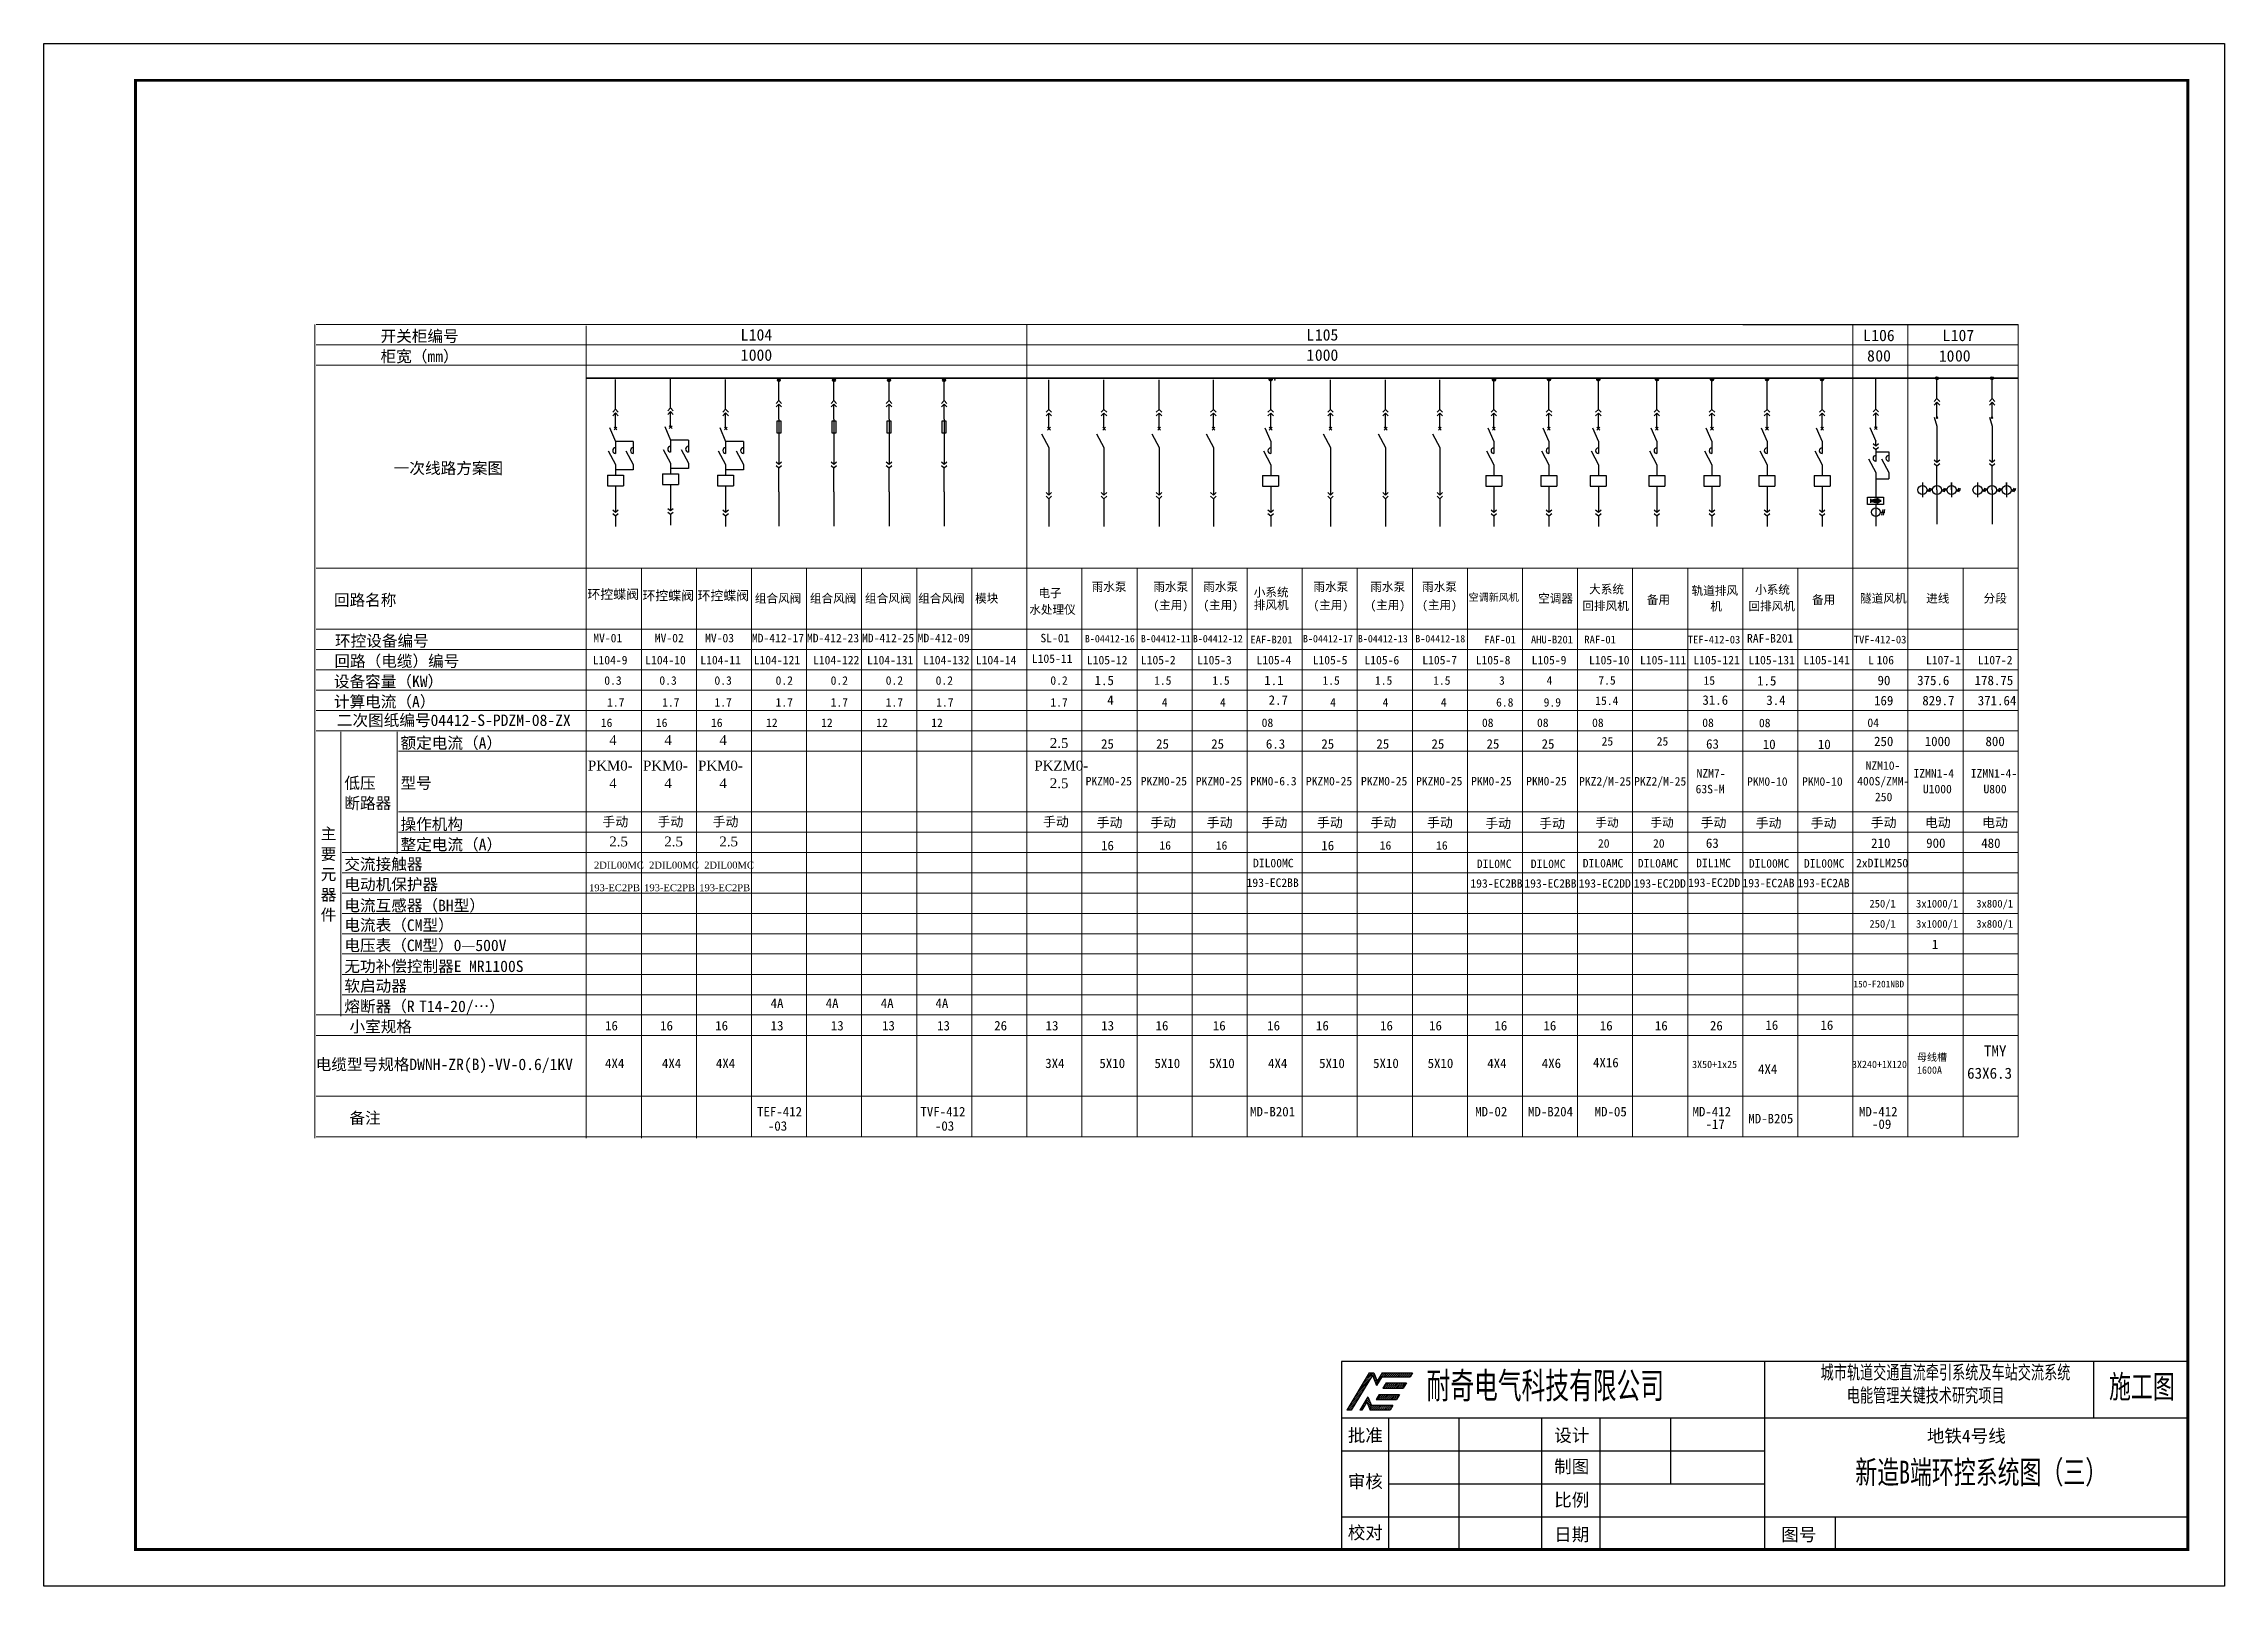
# Model space of a CAD drawing. Extents: x 816817 to 1086334, y -240990 to -224121.
# Drawn here: x 1074454 to 1086334, y -240990 to -232590 of the extents above; entities outside this region: 3.
import ezdxf
from ezdxf.enums import TextEntityAlignment as Align

# ---------------------------------------------------------------- set-up
doc = ezdxf.new("R2010")
doc.units = 0
doc.header["$LTSCALE"] = 100
doc.header["$MEASUREMENT"] = 0
doc.linetypes.add('AUSGEZOGEN', pattern=[0])
doc.linetypes.add('CONTINOUS', pattern=[2.5, 1.25, 0.25, 0.25, 0.25, 0.25, 0.25])
doc.layers.get('0').update_dxf_attribs({"color": 252, "linetype": 'CONTINUOUS'})
for name, color, linetype in [('SINGLELINE', 7, 'CONTINUOUS'), ('图框', 4, 'CONTINUOUS'), ('文字', 7, 'CONTINUOUS'), ('标注 @ 100', 7, 'CONTINUOUS')]:
    doc.layers.add(name, color=color, linetype=linetype)
doc.styles.add('CZ', font='romans.shx', dxfattribs={"width": 0.7, "bigfont": 'hztxt.shx'})
doc.styles.add('HT', font='simhei.ttf')
doc.styles.get("Standard").update_dxf_attribs({"font": 'COMPLEX', "width": 0.666667, "bigfont": 'DXT'})
doc.styles.add('WEN', font='', dxfattribs={"width": 0.7})
doc.styles.add('WMF-Times New Roman0', font='times.ttf')
doc.styles.add('WMF-宋体1', font='')
doc.styles.get('WEN').set_extended_font_data('SimSun')
doc.styles.get('WMF-宋体1').set_extended_font_data('SimSun')
pattern_1 = [(45, (965297.757, -248823.082), (-26.60573, 26.60573), [])]

msp = doc.modelspace()

# ---------------------------------------------------------------- texts
at = {"style": 'CZ', "width": 0.7}
for s, p in [('结构', (817259, -224664)), ('统', (817963, -225734)), ('结构', (817259, -233164))]:
    msp.add_text(s, height=400, rotation=90, dxfattribs=at).set_placement(p)
at = {"color": 7, "lineweight": 0}
for s, height, style, p in [('        开关柜编号', 62.36, 'WMF-宋体1', (1075950, -234214)), ('L', 62.4, 'WMF-宋体1', (1078250, -234207)), ('104', 62.4, 'WMF-宋体1', (1078295, -234207)), ('L', 62.4, 'WMF-宋体1', (1081333, -234207)), ('105', 62.4, 'WMF-宋体1', (1081379, -234207)), ('L', 62.4, 'WMF-宋体1', (1084365, -234210)), ('106', 62.4, 'WMF-宋体1', (1084410, -234210)), ('L', 62.4, 'WMF-宋体1', (1084798, -234210)), ('107', 62.4, 'WMF-宋体1', (1084843, -234210)), ('        柜宽（mm）', 62.36, 'WMF-宋体1', (1075950, -234324)), ('1', 62.4, 'WMF-宋体1', (1078250, -234317)), ('000', 62.4, 'WMF-宋体1', (1078295, -234317)), ('1', 62.4, 'WMF-宋体1', (1081333, -234317)), ('000', 62.4, 'WMF-宋体1', (1081379, -234317)), ('8', 62.4, 'WMF-宋体1', (1084387, -234321)), ('00', 62.4, 'WMF-宋体1', (1084432, -234321)), ('10', 62.4, 'WMF-宋体1', (1084778, -234322)), ('00', 62.4, 'WMF-宋体1', (1084866, -234321)), ('一次线路方案图', 62.4, 'WMF-宋体1', (1076361, -234933)), ('  回路名称', 62.4, 'WMF-宋体1', (1075950, -235651)), ('环控蝶阀', 51.5, 'WMF-宋体1', (1077416, -235614)), ('环控蝶阀', 51.5, 'WMF-宋体1', (1077716, -235621)), ('环控蝶阀', 51.5, 'WMF-宋体1', (1078016, -235621)), ('电子', 46.4, 'WMF-宋体1', (1079873, -235605)), ('雨水泵', 46.4, 'WMF-宋体1', (1080499, -235571)), ('雨水泵', 46.4, 'WMF-宋体1', (1080771, -235571)), ('小系统', 46.4, 'WMF-宋体1', (1081046, -235601)), ('雨水泵', 46.4, 'WMF-宋体1', (1081681, -235571)), ('雨水泵', 46.4, 'WMF-宋体1', (1081963, -235571)), ('空调新风机', 40, 'WMF-宋体1', (1082217, -235625)), ('大系统', 46.4, 'WMF-宋体1', (1082873, -235584)), ('轨道排风', 46.4, 'WMF-宋体1', (1083431, -235592)), ('小系统', 46.4, 'WMF-宋体1', (1083777, -235586)), ('组合风阀', 46.4, 'WMF-宋体1', (1078328, -235634)), ('组合风阀', 46.4, 'WMF-宋体1', (1078628, -235634)), ('组合风阀', 46.4, 'WMF-宋体1', (1078928, -235634)), ('组合风阀', 46.4, 'WMF-宋体1', (1079218, -235634)), ('模块', 46.4, 'WMF-宋体1', (1079528, -235634)), ('水处理仪', 46.4, 'WMF-宋体1', (1079823, -235695)), ('(主用)', 46.4, 'WMF-宋体1', (1080499, -235670)), ('(主用)', 46.4, 'WMF-宋体1', (1080771, -235670)), ('排风机', 46.4, 'WMF-宋体1', (1081046, -235670)), ('(主用)', 46.4, 'WMF-宋体1', (1081681, -235670)), ('(主用)', 46.4, 'WMF-宋体1', (1081963, -235670)), ('空调器', 46.4, 'WMF-宋体1', (1082595, -235634)), ('回排风机', 46.4, 'WMF-宋体1', (1082836, -235675)), ('备用', 46.4, 'WMF-宋体1', (1083187, -235641)), ('机', 46.4, 'WMF-宋体1', (1083533, -235677)), ('回排风机', 46.4, 'WMF-宋体1', (1083741, -235676)), ('备用', 46.4, 'WMF-宋体1', (1084087, -235641)), ('隧道风机', 46.4, 'WMF-宋体1', (1084349, -235634)), ('进线', 46.4, 'WMF-宋体1', (1084709, -235634)), ('分段', 46.4, 'WMF-宋体1', (1085022, -235634)), ('环控设备编号', 62.4, 'WMF-宋体1', (1076041, -235873)), ('MV-01', 46.4, 'WMF-宋体1', (1077448, -235850)), ('MV-02', 46.4, 'WMF-宋体1', (1077783, -235850)), ('MV-03', 46.4, 'WMF-宋体1', (1078057, -235850)), ('MD-412-17', 46.4, 'WMF-宋体1', (1078312, -235850)), ('MD-412-23', 46.4, 'WMF-宋体1', (1078612, -235850)), ('MD-412-25', 46.4, 'WMF-宋体1', (1078912, -235850)), ('MD-412-09', 46.4, 'WMF-宋体1', (1079215, -235850)), ('SL-01', 46.4, 'WMF-宋体1', (1079884, -235850)), ('B-04412-11', 40, 'WMF-宋体1', (1080431, -235850)), ('B-04412-12', 40, 'WMF-宋体1', (1080714, -235850)), ('EAF-B201', 42.1, 'WMF-宋体1', (1081028, -235856)), ('B-04412-13', 40, 'WMF-宋体1', (1081613, -235850)), ('B-04412-18', 40, 'WMF-宋体1', (1081926, -235850)), ('FAF-01', 42.1, 'WMF-宋体1', (1082302, -235856)), ('AHU-B201', 42.1, 'WMF-宋体1', (1082556, -235856)), ('RAF-01', 42.1, 'WMF-宋体1', (1082847, -235856)), ('TEF-412-03', 42.1, 'WMF-宋体1', (1083410, -235856)), ('RAF-B201', 46.4, 'WMF-宋体1', (1083733, -235851)), ('TVF-412-03', 42.1, 'WMF-宋体1', (1084315, -235856)), (' 回路（电缆）编号', 62.4, 'WMF-宋体1', (1075995, -235983)), ('L104-9', 46.4, 'WMF-宋体1', (1077445, -235970)), ('L104-10', 46.4, 'WMF-宋体1', (1077731, -235970)), ('L104-11', 46.4, 'WMF-宋体1', (1078031, -235970)), ('L104-121', 46.4, 'WMF-宋体1', (1078322, -235970)), ('L104-122', 46.4, 'WMF-宋体1', (1078645, -235970)), ('L104-131', 46.4, 'WMF-宋体1', (1078939, -235970)), ('L104-132', 46.4, 'WMF-宋体1', (1079245, -235970)), ('L104-14', 46.4, 'WMF-宋体1', (1079532, -235970)), ('L105-11', 46.4, 'WMF-宋体1', (1079837, -235962)), ('L105-12', 46.4, 'WMF-宋体1', (1080137, -235970)), ('L105-2', 46.4, 'WMF-宋体1', (1080431, -235970)), ('L105-3', 46.4, 'WMF-宋体1', (1080737, -235970)), ('L105-4', 46.4, 'WMF-宋体1', (1081061, -235970)), ('L105-5', 46.4, 'WMF-宋体1', (1081367, -235970)), ('L105-6', 46.4, 'WMF-宋体1', (1081649, -235970)), ('L105-7', 46.4, 'WMF-宋体1', (1081964, -235970)), ('L105-8', 46.4, 'WMF-宋体1', (1082255, -235970)), ('L105-9', 46.4, 'WMF-宋体1', (1082560, -235970)), ('L105-10', 46.4, 'WMF-宋体1', (1082872, -235970)), ('L105-111', 46.4, 'WMF-宋体1', (1083150, -235970)), ('L105-121', 46.4, 'WMF-宋体1', (1083441, -235970)), ('L105-131', 46.4, 'WMF-宋体1', (1083741, -235970)), ('L105-141', 46.4, 'WMF-宋体1', (1084041, -235970)), ('L', 46.4, 'WMF-宋体1', (1084393, -235970)), ('106', 46.4, 'WMF-宋体1', (1084439, -235970)), ('L107-1', 46.4, 'WMF-宋体1', (1084708, -235970)), ('L107-2', 46.4, 'WMF-宋体1', (1084990, -235970)), ('  设备容量（KW）', 62.4, 'WMF-宋体1', (1075950, -236094)), ('0.3', 46.4, 'WMF-宋体1', (1077508, -236081)), ('0.3', 46.4, 'WMF-宋体1', (1077808, -236081)), ('0.3', 46.4, 'WMF-宋体1', (1078108, -236081)), ('0.2', 46.4, 'WMF-宋体1', (1078441, -236081)), ('0.2', 46.4, 'WMF-宋体1', (1078741, -236081)), ('0.2', 46.4, 'WMF-宋体1', (1079041, -236081)), ('0.2', 46.4, 'WMF-宋体1', (1079313, -236081)), ('0.2', 46.4, 'WMF-宋体1', (1079938, -236081)), ('1.5', 51.5, 'WMF-宋体1', (1080179, -236083)), ('1.5', 46.4, 'WMF-宋体1', (1080503, -236081)), ('1.5', 46.4, 'WMF-宋体1', (1080820, -236081)), ('1.1', 51.5, 'WMF-宋体1', (1081103, -236083)), ('1.5', 46.4, 'WMF-宋体1', (1081420, -236081)), ('1.5', 46.4, 'WMF-宋体1', (1081706, -236081)), ('1.5', 46.4, 'WMF-宋体1', (1082023, -236081)), ('3', 46.4, 'WMF-宋体1', (1082382, -236081)), ('4', 46.4, 'WMF-宋体1', (1082641, -236081)), ('7.5', 46.4, 'WMF-宋体1', (1082923, -236080)), ('15', 46.4, 'WMF-宋体1', (1083496, -236081)), ('1.5', 51.5, 'WMF-宋体1', (1083788, -236085)), ('90', 51.5, 'WMF-宋体1', (1084444, -236083)), ('375.6', 51.5, 'WMF-宋体1', (1084660, -236083)), ('178.75', 51.5, 'WMF-宋体1', (1084973, -236083)), ('  计算电流（A）', 62.4, 'WMF-宋体1', (1075950, -236204)), ('1.7', 46.4, 'WMF-宋体1', (1077523, -236200)), ('1.7', 46.4, 'WMF-宋体1', (1077823, -236200)), ('1.7', 46.4, 'WMF-宋体1', (1078108, -236200)), ('1.7', 46.4, 'WMF-宋体1', (1078441, -236200)), ('1.7', 46.4, 'WMF-宋体1', (1078741, -236200)), ('1.7', 46.4, 'WMF-宋体1', (1079041, -236200)), ('1.7', 46.4, 'WMF-宋体1', (1079316, -236200)), ('1.7', 46.4, 'WMF-宋体1', (1079938, -236200)), ('4', 51.5, 'WMF-宋体1', (1080248, -236190)), ('4', 46.4, 'WMF-宋体1', (1080545, -236200)), ('4', 46.4, 'WMF-宋体1', (1080862, -236200)), ('2.7', 51.5, 'WMF-宋体1', (1081127, -236190)), ('4', 46.4, 'WMF-宋体1', (1081462, -236200)), ('4', 46.4, 'WMF-宋体1', (1081748, -236200)), ('4', 46.4, 'WMF-宋体1', (1082065, -236200)), ('6.8', 46.4, 'WMF-宋体1', (1082366, -236200)), ('9.9', 46.4, 'WMF-宋体1', (1082625, -236200)), ('15.4', 46.4, 'WMF-宋体1', (1082906, -236191)), ('31.6', 51.5, 'WMF-宋体1', (1083490, -236190)), ('3.4', 51.5, 'WMF-宋体1', (1083838, -236191)), ('169', 51.5, 'WMF-宋体1', (1084425, -236193)), ('829.7', 51.5, 'WMF-宋体1', (1084688, -236193)), ('371.64', 51.5, 'WMF-宋体1', (1084990, -236193)), ('16', 46.4, 'WMF-宋体1', (1077489, -236311)), ('16', 46.4, 'WMF-宋体1', (1077789, -236311)), ('16', 46.4, 'WMF-宋体1', (1078089, -236311)), ('12', 46.4, 'WMF-宋体1', (1078389, -236311)), ('12', 46.4, 'WMF-宋体1', (1078689, -236311)), ('12', 46.4, 'WMF-宋体1', (1078989, -236311)), ('12', 46.4, 'WMF-宋体1', (1079289, -236311)), ('08', 46.4, 'WMF-宋体1', (1081089, -236311)), ('08', 46.4, 'WMF-宋体1', (1082289, -236311)), ('08', 46.4, 'WMF-宋体1', (1082589, -236311)), ('08', 46.4, 'WMF-宋体1', (1082889, -236311)), ('08', 46.4, 'WMF-宋体1', (1083489, -236311)), ('08', 46.4, 'WMF-宋体1', (1083798, -236312)), ('04', 46.4, 'WMF-宋体1', (1084389, -236311)), ('额定电流（A）', 62.4, 'WMF-宋体1', (1076398, -236429)), ('4', 53.7, 'WMF-Times New Roman0', (1077535, -236409)), ('4', 53.7, 'WMF-Times New Roman0', (1077835, -236409)), ('4', 53.7, 'WMF-Times New Roman0', (1078135, -236409)), ('2.5', 53.7, 'WMF-Times New Roman0', (1079935, -236425)), ('6.3', 51.5, 'WMF-宋体1', (1081112, -236429)), ('25', 46.4, 'WMF-宋体1', (1082941, -236412)), ('25', 46.4, 'WMF-宋体1', (1083241, -236412)), ('63', 51.5, 'WMF-宋体1', (1083510, -236429)), ('10', 51.5, 'WMF-宋体1', (1083819, -236431)), ('10', 51.5, 'WMF-宋体1', (1084119, -236431)), ('250', 51.5, 'WMF-宋体1', (1084425, -236415)), ('1000', 51.5, 'WMF-宋体1', (1084701, -236415)), ('800', 51.5, 'WMF-宋体1', (1085032, -236415)), ('PKM0-', 53.7, 'WMF-Times New Roman0', (1077419, -236548)), ('PKM0-', 53.7, 'WMF-Times New Roman0', (1077719, -236548)), ('PKM0-', 53.7, 'WMF-Times New Roman0', (1078019, -236548)), ('PKZM0-', 53.7, 'WMF-Times New Roman0', (1079851, -236548)), ('NZM10-', 46.4, 'WMF-宋体1', (1084379, -236544)), ('低压', 62.4, 'WMF-宋体1', (1076092, -236647)), ('型号', 62.4, 'WMF-宋体1', (1076398, -236647)), ('4', 53.7, 'WMF-Times New Roman0', (1077535, -236644)), ('4', 53.7, 'WMF-Times New Roman0', (1077835, -236644)), ('4', 53.7, 'WMF-Times New Roman0', (1078135, -236644)), ('2.5', 53.7, 'WMF-Times New Roman0', (1079935, -236644)), ('PKZM0-25', 46.4, 'WMF-宋体1', (1080130, -236629)), ('PKZM0-25', 46.4, 'WMF-宋体1', (1080430, -236629)), ('PKZM0-25', 46.4, 'WMF-宋体1', (1080730, -236629)), ('PKM0-6.3', 46.4, 'WMF-宋体1', (1081027, -236629)), ('PKZM0-25', 46.4, 'WMF-宋体1', (1081330, -236629)), ('PKZM0-25', 46.4, 'WMF-宋体1', (1081630, -236629)), ('PKZM0-25', 46.4, 'WMF-宋体1', (1081930, -236629)), ('PKM0-25', 46.4, 'WMF-宋体1', (1082230, -236629)), ('PKM0-25', 46.4, 'WMF-宋体1', (1082530, -236629)), ('PKZ2/M-25', 46.4, 'WMF-宋体1', (1082818, -236630)), ('PKZ2/M-25', 46.4, 'WMF-宋体1', (1083118, -236630)), ('63S-M', 46.4, 'WMF-宋体1', (1083453, -236672)), ('NZM7-', 46.4, 'WMF-宋体1', (1083458, -236587)), ('PKM0-10', 46.4, 'WMF-宋体1', (1083733, -236631)), ('PKM0-10', 46.4, 'WMF-宋体1', (1084033, -236631)), ('400S/ZMM-', 46.4, 'WMF-宋体1', (1084333, -236629)), ('IZMN1-4', 46.4, 'WMF-宋体1', (1084640, -236587)), ('U1000', 46.4, 'WMF-宋体1', (1084691, -236672)), ('IZMN1-4-', 46.4, 'WMF-宋体1', (1084952, -236587)), ('U800', 46.4, 'WMF-宋体1', (1085021, -236672)), ('断路器', 62.4, 'WMF-宋体1', (1076092, -236757)), ('250', 46.4, 'WMF-宋体1', (1084430, -236715)), ('主', 62.4, 'WMF-宋体1', (1075963, -236923)), ('操作机构', 62.4, 'WMF-宋体1', (1076398, -236871)), ('手动', 51.5, 'WMF-宋体1', (1077498, -236852)), ('手动', 51.5, 'WMF-宋体1', (1077798, -236852)), ('手动', 51.5, 'WMF-宋体1', (1078098, -236852)), ('手动', 51.5, 'WMF-宋体1', (1078098, -236852)), ('手动', 51.5, 'WMF-宋体1', (1079898, -236852)), ('手动', 51.5, 'WMF-宋体1', (1081088, -236857)), ('手动', 51.5, 'WMF-宋体1', (1082307, -236861)), ('手动', 51.5, 'WMF-宋体1', (1082601, -236861)), ('手动', 46.4, 'WMF-宋体1', (1082907, -236854)), ('手动', 46.4, 'WMF-宋体1', (1083207, -236854)), ('手动', 51.5, 'WMF-宋体1', (1083480, -236857)), ('手动', 51.5, 'WMF-宋体1', (1083780, -236859)), ('手动', 51.5, 'WMF-宋体1', (1084080, -236859)), ('手动', 51.5, 'WMF-宋体1', (1084407, -236857)), ('电动', 51.5, 'WMF-宋体1', (1084702, -236857)), ('电动', 51.5, 'WMF-宋体1', (1085014, -236857)), ('要', 62.4, 'WMF-宋体1', (1075963, -237034)), ('整定电流（A）', 62.4, 'WMF-宋体1', (1076398, -236982)), ('2.5', 53.7, 'WMF-Times New Roman0', (1077535, -236961)), ('2.5', 53.7, 'WMF-Times New Roman0', (1077835, -236961)), ('2.5', 53.7, 'WMF-Times New Roman0', (1078135, -236961)), ('20', 46.4, 'WMF-宋体1', (1082921, -236968)), ('20', 46.4, 'WMF-宋体1', (1083221, -236968)), ('63', 51.5, 'WMF-宋体1', (1083509, -236969)), ('210', 51.5, 'WMF-宋体1', (1084409, -236969)), ('900', 51.5, 'WMF-宋体1', (1084709, -236969)), ('480', 51.5, 'WMF-宋体1', (1085009, -236969)), ('元', 62.4, 'WMF-宋体1', (1075963, -237144)), ('交流接触器', 62.4, 'WMF-宋体1', (1076092, -237089)), ('2DIL00MC', 38, 'WMF-Times New Roman0', (1077452, -237082)), ('2DIL00MC', 38, 'WMF-Times New Roman0', (1077752, -237082)), ('2DIL00MC', 38, 'WMF-Times New Roman0', (1078052, -237082)), ('2DIL00MC', 38, 'WMF-Times New Roman0', (1078052, -237082)), ('DIL00MC', 46.4, 'WMF-宋体1', (1081042, -237075)), ('DIL0MC', 46.4, 'WMF-宋体1', (1082261, -237079)), ('DIL0MC', 46.4, 'WMF-宋体1', (1082555, -237079)), ('DIL0AMC', 46.4, 'WMF-宋体1', (1082838, -237076)), ('DIL0AMC', 46.4, 'WMF-宋体1', (1083138, -237076)), ('DIL1MC', 46.4, 'WMF-宋体1', (1083456, -237075)), ('DIL00MC', 46.4, 'WMF-宋体1', (1083743, -237077)), ('DIL00MC', 46.4, 'WMF-宋体1', (1084043, -237077)), ('2xDILM250', 46.4, 'WMF-宋体1', (1084327, -237075)), ('器', 62.4, 'WMF-宋体1', (1075963, -237255)), ('电动机保护器', 62.4, 'WMF-宋体1', (1076092, -237199)), ('电流互感器（BH型）', 62.4, 'WMF-宋体1', (1076092, -237314)), ('193-EC2PB', 38, 'WMF-Times New Roman0', (1077425, -237205)), ('193-EC2PB', 38, 'WMF-Times New Roman0', (1077725, -237205)), ('193-EC2PB', 38, 'WMF-Times New Roman0', (1078025, -237205)), ('193-EC2PB', 38, 'WMF-Times New Roman0', (1078025, -237205)), ('193-EC2BB', 46.4, 'WMF-宋体1', (1081007, -237182)), ('193-EC2BB', 46.4, 'WMF-宋体1', (1082226, -237186)), ('193-EC2BB', 46.4, 'WMF-宋体1', (1082520, -237186)), ('193-EC2DD', 46.4, 'WMF-宋体1', (1082816, -237186)), ('193-EC2DD', 46.4, 'WMF-宋体1', (1083116, -237186)), ('193-EC2DD', 46.4, 'WMF-宋体1', (1083412, -237182)), ('193-EC2AB', 46.4, 'WMF-宋体1', (1083708, -237184)), ('193-EC2AB', 46.4, 'WMF-宋体1', (1084008, -237184)), ('件', 62.4, 'WMF-宋体1', (1075963, -237365)), ('电流表（CM型）', 62.4, 'WMF-宋体1', (1076092, -237421)), ('250/1', 42.1, 'WMF-宋体1', (1084400, -237294)), ('250/1', 42.1, 'WMF-宋体1', (1084400, -237404)), ('3x1000/1', 42.1, 'WMF-宋体1', (1084654, -237294)), ('3x1000/1', 42.1, 'WMF-宋体1', (1084654, -237404)), ('3x800/1', 42.1, 'WMF-宋体1', (1084982, -237294)), ('3x800/1', 42.1, 'WMF-宋体1', (1084982, -237404)), ('电压表（CM型）0—500V', 62.36, 'WMF-宋体1', (1076092, -237531)), ('1', 51.5, 'WMF-宋体1', (1084740, -237520)), ('无功补偿控制器E', 62.4, 'WMF-宋体1', (1076092, -237645)), ('MR1100S', 62.4, 'WMF-宋体1', (1076771, -237645)), ('软启动器', 62.4, 'WMF-宋体1', (1076092, -237752)), ('150-F201NBD', 36.84, 'WMF-宋体1', (1084313, -237729)), ('熔断器（R', 62.4, 'WMF-宋体1', (1076092, -237863)), ('T14-20/…）', 62.4, 'WMF-宋体1', (1076499, -237863)), ('4A', 51.5, 'WMF-宋体1', (1078414, -237841)), ('4A', 51.5, 'WMF-宋体1', (1078714, -237841)), ('4A', 51.5, 'WMF-宋体1', (1079014, -237841)), ('4A', 51.5, 'WMF-宋体1', (1079312, -237841)), ('    小室规格', 62.4, 'WMF-宋体1', (1075950, -237973)), ('16', 51.5, 'WMF-宋体1', (1077512, -237963)), ('16', 51.5, 'WMF-宋体1', (1077812, -237963)), ('16', 51.5, 'WMF-宋体1', (1078112, -237963)), ('13', 51.5, 'WMF-宋体1', (1078414, -237963)), ('13', 51.5, 'WMF-宋体1', (1078742, -237963)), ('13', 51.5, 'WMF-宋体1', (1079021, -237963)), ('13', 51.5, 'WMF-宋体1', (1079321, -237963)), ('26', 51.5, 'WMF-宋体1', (1079632, -237963)), ('13', 51.5, 'WMF-宋体1', (1079912, -237963)), ('13', 51.5, 'WMF-宋体1', (1080215, -237963)), ('16', 51.5, 'WMF-宋体1', (1080511, -237963)), ('16', 51.5, 'WMF-宋体1', (1080823, -237963)), ('16', 51.5, 'WMF-宋体1', (1081119, -237963)), ('16', 51.5, 'WMF-宋体1', (1081385, -237963)), ('16', 51.5, 'WMF-宋体1', (1081734, -237963)), ('16', 51.5, 'WMF-宋体1', (1082001, -237963)), ('16', 51.5, 'WMF-宋体1', (1082357, -237963)), ('16', 51.5, 'WMF-宋体1', (1082624, -237963)), ('16', 51.5, 'WMF-宋体1', (1082931, -237963)), ('16', 51.5, 'WMF-宋体1', (1083231, -237963)), ('26', 51.5, 'WMF-宋体1', (1083531, -237963)), ('16', 51.5, 'WMF-宋体1', (1083833, -237960)), ('16', 51.5, 'WMF-宋体1', (1084133, -237960)), ('TMY', 60, 'WMF-宋体1', (1085024, -238105)), ('    电缆型号规格DWNH-ZR(B)-VV-0.6/1KV', 62.36, 'WMF-宋体1', (1075766, -238179)), ('4X4', 51.5, 'WMF-宋体1', (1077512, -238168)), ('4X4', 51.5, 'WMF-宋体1', (1077822, -238168)), ('4X4', 51.5, 'WMF-宋体1', (1078116, -238168)), ('3X4', 51.5, 'WMF-宋体1', (1079910, -238168)), ('5X10', 51.5, 'WMF-宋体1', (1080205, -238168)), ('5X10', 51.5, 'WMF-宋体1', (1080505, -238168)), ('5X10', 51.5, 'WMF-宋体1', (1080802, -238168)), ('5X10', 51.5, 'WMF-宋体1', (1081402, -238168)), ('5X10', 51.5, 'WMF-宋体1', (1081696, -238168)), ('5X10', 51.5, 'WMF-宋体1', (1081993, -238168)), ('3X50+1x25', 40, 'WMF-宋体1', (1083434, -238168)), ('4X4', 51.5, 'WMF-宋体1', (1083793, -238200)), ('3X240+1X120', 40, 'WMF-宋体1', (1084305, -238168)), ('母线槽', 40, 'WMF-宋体1', (1084659, -238129)), ('1600A', 40, 'WMF-宋体1', (1084659, -238199)), ('63X6.3', 60, 'WMF-宋体1', (1084932, -238226)), ('    备注', 62.4, 'WMF-宋体1', (1075950, -238471)), ('TEF-412', 51.5, 'WMF-宋体1', (1078340, -238431)), ('TVF-412', 51.5, 'WMF-宋体1', (1079230, -238431)), ('MD-B201', 51.5, 'WMF-宋体1', (1081026, -238431)), ('MD-02', 51.5, 'WMF-宋体1', (1082252, -238431)), ('MD-B204', 51.5, 'WMF-宋体1', (1082540, -238431)), ('MD-05', 51.5, 'WMF-宋体1', (1082903, -238431)), ('MD-412', 51.5, 'WMF-宋体1', (1083436, -238431)), ('MD-B205', 51.5, 'WMF-宋体1', (1083740, -238469)), ('MD-412', 51.5, 'WMF-宋体1', (1084343, -238431)), ('-03', 51.5, 'WMF-宋体1', (1078399, -238509)), ('-03', 51.5, 'WMF-宋体1', (1079309, -238509)), ('-17', 51.5, 'WMF-宋体1', (1083507, -238499)), ('-09', 51.5, 'WMF-宋体1', (1084414, -238499))]:
    msp.add_text(s, height=height, dxfattribs=dict(at, style=style)).set_placement(p)
at = {"color": 1, "lineweight": 0, "style": 'WMF-宋体1'}
for s, height, p in [('雨水泵', 46.4, (1080163, -235571)), ('雨水泵', 46.4, (1081371, -235571)), ('(主用)', 46.4, (1081371, -235670)), ('B-04412-16', 40, (1080126, -235850)), ('B-04412-17', 40, (1081314, -235850)), ('25', 51.5, (1080214, -236429)), ('25', 51.5, (1080514, -236429)), ('25', 51.5, (1080814, -236429)), ('25', 51.5, (1081414, -236429)), ('25', 51.5, (1081714, -236429)), ('25', 51.5, (1082014, -236429)), ('25', 51.5, (1082314, -236429)), ('25', 51.5, (1082614, -236429)), ('手动', 51.5, (1080190, -236857)), ('手动', 51.5, (1080482, -236857)), ('手动', 51.5, (1080790, -236857)), ('手动', 51.5, (1081390, -236857)), ('手动', 51.5, (1081682, -236857)), ('手动', 51.5, (1081990, -236857)), ('16', 51.5, (1080214, -236982)), ('16', 46.4, (1080532, -236979)), ('16', 46.4, (1080839, -236979)), ('16', 51.5, (1081414, -236982)), ('16', 46.4, (1081732, -236979)), ('16', 46.4, (1082039, -236979)), ('4X4', 51.5, (1081124, -238168)), ('4X4', 51.5, (1082318, -238168)), ('4X6', 51.5, (1082615, -238168)), ('4X16', 51.5, (1082894, -238164))]:
    msp.add_text(s, height=height, dxfattribs=at).set_placement(p)
at = {"layer": '文字', "color": 7, "ltscale": 0.2, "style": 'WEN', "width": 0.7}
for s, p in [('施工图', (1085884, -239965)), ('新造B端环控系统图（三）', (1085009, -240431))]:
    msp.add_text(s, height=125, dxfattribs=at).set_placement(p, align=Align.CENTER)
at = {"layer": '标注 @ 100', "linetype": 'CONTINOUS', "insert": (1084134, -239787), "char_height": 75, "attachment_point": 1, "style": 'WEN'}
msp.add_mtext_dynamic_manual_height_columns('城市轨道交通直流牵引系统及车站交流系统\\P    电能管理关键技术研究项目', width=3585.75, gutter_width=25, heights=[0], dxfattribs=at)

# ---------------------------------------------------------------- blocks, each defined once
blk = doc.blocks.new('图框')
at = {"layer": '图框'}
h = blk.add_hatch(dxfattribs=at)
h.set_pattern_fill('ANSI31', color=5, scale=11.850767)
h.set_pattern_definition(pattern_1)
h.paths.add_polyline_path([(1013864, -235026), (1013937, -234905), (1013353, -234905), (1013257, -234665), (1013039, -235026), (1013091, -235026), (1013227, -234800), (1013318, -235026)], flags=17)
h.paths.add_polyline_path([(1012684, -235026), (1012807, -235026), (1013380, -234075), (1013493, -234358), (1013636, -234122), (1014409, -234122), (1014474, -234014), (1013649, -234014), (1013511, -234242), (1013420, -234014), (1013294, -234014)])
h = blk.add_hatch(dxfattribs=at)
h.set_pattern_fill('ANSI31', color=256, scale=11.850767)
h.set_pattern_definition(pattern_1)
h.paths.add_polyline_path([(1014312, -234282), (1013758, -234282), (1013666, -234434), (1014220, -234434)])
h.paths.add_polyline_path([(1014121, -234599), (1013567, -234599), (1013483, -234738), (1014037, -234738)])
h = blk.add_hatch(dxfattribs=at)
h.set_pattern_fill('ANSI31', color=3, scale=11.850767)
h.set_pattern_definition(pattern_1)
h.paths.add_polyline_path([(1013758, -234282), (1013666, -234434), (1014220, -234434), (1014312, -234282)])
h.paths.add_polyline_path([(1013567, -234599), (1013483, -234738), (1014037, -234738), (1014121, -234599)])
for p, q in [((1012536, -233704), (1012536, -238826)), ((1013294, -234014), (1012684, -235026)), ((1013294, -234014), (1013417, -234014)), ((1013420, -234014), (1013511, -234242)), ((1013649, -234014), (1013511, -234242)), ((1013649, -234014), (1014474, -234014)), ((1014474, -234014), (1014409, -234122)), ((1024062, -233704), (1024062, -238826)), ((1033026, -233704), (1033026, -235240)), ((1035587, -238826), (1035587, -233704)), ((1013380, -234075), (1012807, -235026)), ((1013380, -234075), (1013493, -234358)), ((1013567, -234599), (1013483, -234738)), ((1013636, -234122), (1013493, -234358)), ((1013567, -234599), (1014121, -234599)), ((1013636, -234122), (1014409, -234122)), ((1013758, -234282), (1013666, -234434)), ((1013666, -234434), (1014220, -234434)), ((1013758, -234282), (1014312, -234282)), ((1014121, -234599), (1014037, -234738)), ((1014312, -234282), (1014220, -234434)), ((1012807, -235026), (1012684, -235026)), ((1013257, -234665), (1013039, -235026)), ((1013091, -235026), (1013039, -235026)), ((1013227, -234800), (1013091, -235026)), ((1013227, -234800), (1013318, -235026)), ((1013257, -234665), (1013353, -234905)), ((1013864, -235026), (1013318, -235026)), ((1013937, -234905), (1013353, -234905)), ((1013483, -234738), (1014037, -234738)), ((1013937, -234905), (1013864, -235026)), ((1012536, -235240), (1024062, -235240)), ((1013817, -235240), (1013817, -238826)), ((1015737, -235240), (1015737, -238826)), ((1017985, -235240), (1017985, -237033)), ((1019579, -235240), (1019579, -238826)), ((1021500, -235240), (1021500, -237033)), ((1024062, -235240), (1035587, -235240)), ((1012536, -236137), (1024062, -236137)), ((1013817, -237033), (1024062, -237033)), ((1024062, -237033), (1024062, -237033)), ((1012536, -237930), (1024062, -237930)), ((1024062, -237930), (1035587, -237930)), ((1025982, -237930), (1025982, -238826)), ((1012536, -238826), (1035587, -238826))]:
    blk.add_line(p, q, dxfattribs=at)
at = {"layer": '图框', "lineweight": 30}
for p, q in [((1035587, -233704), (1012536, -233704)), ((1012536, -233704), (1012536, -238826))]:
    blk.add_line(p, q, dxfattribs=at)
at = {"layer": '图框', "linetype": 'CONTINOUS'}
for p, q in [((1017985, -237033), (1017985, -238826)), ((1021500, -238826), (1021500, -238826))]:
    blk.add_line(p, q, dxfattribs=at)
at = {"layer": '图框', "color": 0, "ltscale": 0.2, "style": 'HT'}
for s, p in [('批准', (1012711, -235889)), ('设计', (1018334, -235889)), ('地铁4号线', (1028485, -235907)), ('制图', (1018334, -236736)), ('审核', (1012711, -237145)), ('比例', (1018334, -237647)), ('校对', (1012711, -238539)), ('日期', (1018334, -238589)), ('图号', (1024520, -238589))]:
    blk.add_text(s, height=350, dxfattribs=at).set_placement(p)
at = {"layer": '图框', "color": 0, "insert": (1014858, -234002), "char_height": 711.05, "attachment_point": 1}
blk.add_mtext_dynamic_manual_height_columns('{\\fSimSun|b0|i0|c134|p2;耐奇电气科技有限公司}', width=8427.24, gutter_width=12.5, heights=[0], dxfattribs=at)
blk = doc.blocks.new('A$C5E747298')
at = {"color": 7, "lineweight": 0, "style": 'WMF-宋体1'}
blk.add_text('  二次图纸编号04412-S-PDZM-08-ZX', height=3.1179, dxfattribs=at).set_placement((1.42, 1.28))
blk = doc.blocks.new('X2')
at = {"layer": 'SINGLELINE'}
for p, q in [((150.76, 253.71), (151.5, 254.45)), ((150.76, 252.72), (151.5, 253.46)), ((152.24, 253.71), (151.5, 254.45)), ((152.24, 252.72), (151.5, 253.46)), ((150.76, 237.79), (151.5, 237.15)), ((151.5, 237.15), (152.24, 237.79)), ((150.76, 236.8), (151.5, 236.16)), ((151.5, 236.16), (152.24, 236.8)), ((151.5, 229.61), (151.5, 236.3)), ((151.5, 229.61), (151.5, 220.26))]:
    blk.add_line(p, q, dxfattribs=at)
at = {"layer": 'SINGLELINE', "color": 7}
for points in [[(151.5, 254.45), (151.5, 260)], [(151.5, 250.1), (151.5, 253.46)], [(151.5, 249.4), (151.5, 253.46)], [(151.5, 249.4), (151.5, 237.15)]]:
    blk.add_lwpolyline(points, dxfattribs=at)
at = {"layer": 'SINGLELINE'}
blk.add_lwpolyline([(151.01, 248.92), (151.99, 248.92), (151.99, 245.63), (151.01, 245.63)], close=True, dxfattribs=at)
at = {"layer": 'SINGLELINE', "color": 7, "linetype": 'AUSGEZOGEN'}
for radius in [0.396, 0.198]:
    blk.add_circle((151.5, 260), radius, dxfattribs=at)
blk = doc.blocks.new('1231')
at = {"layer": 'SINGLELINE', "linetype": 'Continuous'}
for p, q in [((135.36, 251.06), (136.11, 251.81)), ((135.36, 250.06), (136.11, 250.81)), ((136.86, 251.06), (136.11, 251.81)), ((136.86, 250.06), (136.11, 250.81)), ((133.9, 233.84), (138.26, 233.84)), ((136.11, 236.74), (136.11, 233.84)), ((133.9, 230.93), (138.26, 230.93)), ((135.36, 224.47), (136.11, 223.82)), ((135.36, 223.47), (136.11, 222.82)), ((136.11, 223.82), (136.86, 224.47)), ((136.11, 222.82), (136.86, 223.47)), ((136.11, 222.82), (136.11, 222.78)), ((136.11, 222.82), (136.11, 219.92))]:
    blk.add_line(p, q, dxfattribs=at)
for points in [[(136.11, 251.81), (136.11, 259.92)], [(136.11, 246.71), (136.11, 250.81)], [(136.11, 247.42), (136.11, 250.81)], [(134.48, 246.79), (136.11, 243.04)], [(136.48, 246.94), (135.73, 246.19)], [(135.73, 246.94), (136.48, 246.19)], [(134.11, 240.49), (136.11, 236.74)], [(136.11, 243.04), (136.11, 239.8)], [(133.9, 233.84), (133.9, 230.93)], [(138.26, 233.84), (138.26, 230.93)], [(136.11, 230.93), (136.11, 223.82)]]:
    blk.add_lwpolyline(points, dxfattribs=at)
for radius in [0.4, 0.2]:
    blk.add_circle((136.11, 259.92), radius, dxfattribs=at)
blk.add_arc((136.11, 240.57), 0.768, 90, 270, dxfattribs=at)
blk.add_point((136.11, 259.92), dxfattribs=at)
blk = doc.blocks.new('A$C2BD677FE')
at = {"layer": 'SINGLELINE'}
for p, q in [((4.46, 33.45), (5.2, 34.19)), ((4.46, 32.46), (5.2, 33.2)), ((5.94, 33.45), (5.2, 34.19)), ((5.94, 32.46), (5.2, 33.2)), ((4.46, 17.53), (5.2, 16.9)), ((4.46, 16.54), (5.2, 15.91)), ((5.2, 16.9), (5.94, 17.53)), ((5.2, 15.91), (5.94, 16.54)), ((5.2, 9.35), (5.2, 16.04)), ((1.22, 11.33), (1.22, 7.37)), ((5.2, 9.35), (5.2, 0)), ((9.16, 11.33), (9.16, 7.37)), ((9.16, 9.35), (9.16, 11.33))]:
    blk.add_line(p, q, dxfattribs=at)
at = {"layer": 'SINGLELINE', "color": 7}
for points in [[(5.2, 34.19), (5.2, 39.74)], [(5.2, 29.84), (5.2, 33.2)], [(5.2, 29.14), (5.2, 33.2)], [(4.46, 29.14), (5.2, 26.67)], [(4.95, 29.24), (5.45, 28.75)], [(5.45, 29.24), (4.95, 28.75)], [(5.2, 26.67), (5.2, 16.9)], [(2.48, 9.35), (3.71, 9.35)], [(3.22, 9.84), (2.72, 8.85)], [(3.22, 8.85), (3.71, 9.84)], [(6.44, 9.35), (7.67, 9.35)], [(7.18, 9.84), (6.68, 8.85)], [(7.18, 8.85), (7.67, 9.84)], [(10.4, 9.35), (11.63, 9.35)], [(11.14, 9.84), (10.64, 8.85)], [(11.14, 8.85), (11.63, 9.84)]]:
    blk.add_lwpolyline(points, dxfattribs=at)
at = {"layer": 'SINGLELINE', "color": 7, "linetype": 'AUSGEZOGEN'}
for centre, radius in [((5.2, 39.74), 0.396), ((5.2, 39.74), 0.198), ((1.24, 9.35), 1.24), ((5.2, 9.35), 1.24), ((9.16, 9.35), 1.24)]:
    blk.add_circle(centre, radius, dxfattribs=at)

# ---------------------------------------------------------------- linework, layer by layer
for p, q in [((1083710, -234120), (1085210, -234120)), ((1079915, -234597), (1079930, -234582)), ((1079915, -234617), (1079930, -234602)), ((1079945, -234597), (1079930, -234582)), ((1079945, -234617), (1079930, -234602)), ((1080515, -234597), (1080530, -234582)), ((1080515, -234617), (1080530, -234602)), ((1080545, -234597), (1080530, -234582)), ((1080545, -234617), (1080530, -234602)), ((1080811, -234597), (1080826, -234582)), ((1080811, -234617), (1080826, -234602)), ((1080841, -234597), (1080826, -234582)), ((1080841, -234617), (1080826, -234602)), ((1081749, -234597), (1081764, -234582)), ((1081749, -234617), (1081764, -234602)), ((1081779, -234597), (1081764, -234582)), ((1081779, -234617), (1081764, -234602)), ((1077666, -234756), (1077569, -234756)), ((1077966, -234749), (1077869, -234749)), ((1078266, -234756), (1078169, -234756)), ((1079930, -234790), (1079930, -234906)), ((1080530, -234790), (1080530, -234906)), ((1080826, -234790), (1080826, -234906)), ((1081764, -234790), (1081764, -234906)), ((1084435, -234780), (1084435, -234755)), ((1077666, -234911), (1077569, -234911)), ((1077966, -234904), (1077869, -234904)), ((1078266, -234911), (1078169, -234911)), ((1079915, -235035), (1079930, -235048)), ((1079915, -235055), (1079930, -235068)), ((1079930, -235048), (1079945, -235035)), ((1079930, -235068), (1079945, -235055)), ((1079930, -235068), (1079930, -235220)), ((1079930, -235068), (1079930, -235069)), ((1080515, -235035), (1080530, -235048)), ((1080515, -235055), (1080530, -235068)), ((1080530, -235048), (1080545, -235035)), ((1080530, -235068), (1080545, -235055)), ((1080530, -235068), (1080530, -235220)), ((1080530, -235068), (1080530, -235069)), ((1080811, -235035), (1080826, -235048)), ((1080811, -235055), (1080826, -235068)), ((1080826, -235048), (1080841, -235035)), ((1080826, -235068), (1080841, -235055)), ((1080826, -235068), (1080826, -235220)), ((1080826, -235068), (1080826, -235069)), ((1081749, -235035), (1081764, -235048)), ((1081749, -235055), (1081764, -235068)), ((1081764, -235048), (1081779, -235035)), ((1081764, -235068), (1081779, -235055)), ((1081764, -235068), (1081764, -235220)), ((1081764, -235068), (1081764, -235069))]:
    msp.add_line(p, q)
at = {"color": 1}
for p, q in [((1080215, -234597), (1080230, -234582)), ((1080215, -234617), (1080230, -234602)), ((1080245, -234597), (1080230, -234582)), ((1080245, -234617), (1080230, -234602)), ((1081449, -234597), (1081464, -234582)), ((1081449, -234617), (1081464, -234602)), ((1081479, -234597), (1081464, -234582)), ((1081479, -234617), (1081464, -234602)), ((1080230, -234790), (1080230, -234906)), ((1081464, -234790), (1081464, -234906)), ((1080215, -235035), (1080230, -235048)), ((1080215, -235055), (1080230, -235068)), ((1080230, -235048), (1080245, -235035)), ((1080230, -235068), (1080245, -235055)), ((1080230, -235068), (1080230, -235220)), ((1080230, -235068), (1080230, -235069)), ((1081449, -235035), (1081464, -235048)), ((1081449, -235055), (1081464, -235068)), ((1081464, -235048), (1081479, -235035)), ((1081464, -235068), (1081479, -235055)), ((1081464, -235068), (1081464, -235220)), ((1081464, -235068), (1081464, -235069))]:
    msp.add_line(p, q, dxfattribs=at)
at = {"color": 7}
for p, q in [((1082045, -234597), (1082060, -234582)), ((1082045, -234617), (1082060, -234602)), ((1082075, -234597), (1082060, -234582)), ((1082075, -234617), (1082060, -234602)), ((1082060, -234790), (1082060, -234906)), ((1082045, -235035), (1082060, -235048)), ((1082045, -235055), (1082060, -235068)), ((1082060, -235048), (1082075, -235035)), ((1082060, -235068), (1082075, -235055)), ((1082060, -235068), (1082060, -235220)), ((1082060, -235068), (1082060, -235069))]:
    msp.add_line(p, q, dxfattribs=at)
at = {"color": 7, "lineweight": 0}
for points in [[(1075931, -234120), (1075931, -238550)], [(1075938, -234120), (1083710, -234120)], [(1077410, -234127), (1077410, -238550)], [(1085210, -234120), (1085210, -238543)], [(1075938, -234230), (1085210, -234230)], [(1075938, -234341), (1085210, -234341)], [(1075938, -235447), (1085210, -235447)], [(1077410, -235447), (1077410, -238543)], [(1077710, -235447), (1077710, -238543)], [(1077710, -235447), (1077710, -238543)], [(1077710, -235454), (1077710, -238550)], [(1078010, -235447), (1078010, -238543)], [(1078010, -235454), (1078010, -238550)], [(1078310, -235447), (1078310, -238543)], [(1078310, -235447), (1078310, -238543)], [(1078610, -235447), (1078610, -238543)], [(1078910, -235447), (1078910, -238543)], [(1079210, -235447), (1079210, -238543)], [(1079510, -235447), (1079510, -238543)], [(1079510, -235447), (1079510, -237769)], [(1080110, -235447), (1080110, -238543)], [(1080410, -235447), (1080410, -238543)], [(1080710, -235447), (1080710, -238543)], [(1081010, -235447), (1081010, -238543)], [(1081310, -235447), (1081310, -238543)], [(1081610, -235447), (1081610, -238543)], [(1081910, -235447), (1081910, -238543)], [(1082210, -235447), (1082210, -238543)], [(1082510, -235447), (1082510, -238543)], [(1082810, -235447), (1082810, -238543)], [(1083110, -235447), (1083110, -238543)], [(1083410, -235447), (1083410, -238543)], [(1084910, -235447), (1084910, -238543)], [(1075938, -235778), (1085210, -235778)], [(1075938, -235889), (1085210, -235889)], [(1075938, -235999), (1085210, -235999)], [(1075938, -236110), (1085210, -236110)], [(1075938, -236221), (1085210, -236221)], [(1075938, -236331), (1085210, -236331)], [(1076072, -236338), (1076072, -237886)], [(1076379, -236338), (1076379, -237002)], [(1076386, -236442), (1085210, -236442)], [(1076386, -236773), (1085210, -236773)], [(1076386, -236884), (1085210, -236884)], [(1076080, -236995), (1085210, -236995)], [(1076080, -237105), (1085210, -237105)], [(1076080, -237216), (1085210, -237216)], [(1076080, -237326), (1085210, -237326)], [(1076080, -237437), (1085210, -237437)], [(1076080, -237547), (1085210, -237547)], [(1076080, -237658), (1085210, -237658)], [(1076080, -237769), (1085210, -237769)], [(1080110, -237769), (1080110, -238543)], [(1075938, -237879), (1085210, -237879)], [(1075938, -237990), (1085210, -237990)], [(1075938, -238322), (1085210, -238322)], [(1075938, -238543), (1085210, -238543)]]:
    msp.add_lwpolyline(points, dxfattribs=at)
at = {"color": 1, "lineweight": 0}
for points in [[(1079810, -234120), (1079810, -235882)], [(1084310, -234120), (1084310, -238543)], [(1084610, -234120), (1084610, -238543)], [(1079810, -235884), (1079810, -238543)]]:
    msp.add_lwpolyline(points, dxfattribs=at)
for points in [[(1079930, -234582), (1079930, -234420)], [(1080530, -234582), (1080530, -234420)], [(1080826, -234582), (1080826, -234420)], [(1081764, -234582), (1081764, -234420)], [(1079930, -234670), (1079930, -234602)], [(1079930, -234684), (1079930, -234602)], [(1080530, -234670), (1080530, -234602)], [(1080530, -234684), (1080530, -234602)], [(1080826, -234670), (1080826, -234602)], [(1080826, -234684), (1080826, -234602)], [(1081764, -234670), (1081764, -234602)], [(1081764, -234684), (1081764, -234602)], [(1079890, -234715), (1079930, -234790)], [(1079938, -234679), (1079923, -234694)], [(1079923, -234679), (1079938, -234694)], [(1080490, -234715), (1080530, -234790)], [(1080538, -234679), (1080523, -234694)], [(1080523, -234679), (1080538, -234694)], [(1080786, -234715), (1080826, -234790)], [(1080819, -234679), (1080834, -234694)], [(1080834, -234679), (1080819, -234694)], [(1081724, -234715), (1081764, -234790)], [(1081757, -234679), (1081772, -234694)], [(1081772, -234679), (1081757, -234694)], [(1079930, -234906), (1079930, -235048)], [(1080530, -234906), (1080530, -235048)], [(1080826, -234906), (1080826, -235048)], [(1081764, -234906), (1081764, -235048)]]:
    msp.add_lwpolyline(points)
at = {"color": 1}
for points in [[(1080230, -234582), (1080230, -234420)], [(1081464, -234582), (1081464, -234420)], [(1080230, -234670), (1080230, -234602)], [(1080230, -234684), (1080230, -234602)], [(1081464, -234684), (1081464, -234602)], [(1081464, -234670), (1081464, -234602)], [(1080190, -234715), (1080230, -234790)], [(1080238, -234679), (1080223, -234694)], [(1080223, -234679), (1080238, -234694)], [(1081424, -234715), (1081464, -234790)], [(1081472, -234679), (1081457, -234694)], [(1081457, -234679), (1081472, -234694)], [(1080230, -234906), (1080230, -235048)], [(1081464, -234906), (1081464, -235048)]]:
    msp.add_lwpolyline(points, dxfattribs=at)
at = {"color": 7}
for points in [[(1082060, -234582), (1082060, -234420)], [(1082060, -234670), (1082060, -234602)], [(1082060, -234684), (1082060, -234602)], [(1082020, -234715), (1082060, -234790)], [(1082067, -234679), (1082052, -234694)], [(1082052, -234679), (1082067, -234694)], [(1082060, -234906), (1082060, -235048)]]:
    msp.add_lwpolyline(points, dxfattribs=at)
at = {"lineweight": 0}
for points in [[(1083710, -235447), (1083710, -238543)], [(1084010, -235447), (1084010, -238543)]]:
    msp.add_lwpolyline(points, dxfattribs=at)
for radius in [8, 4]:
    msp.add_circle((1082355, -234420), radius)
for p in [(1081161, -234420), (1082355, -234420)]:
    msp.add_point(p)
at = {"layer": 'SINGLELINE', "linetype": 'Continuous'}
for p, q in [((1077554, -234596), (1077569, -234581)), ((1077554, -234616), (1077569, -234601)), ((1077584, -234596), (1077569, -234581)), ((1077584, -234616), (1077569, -234601)), ((1077854, -234589), (1077869, -234574)), ((1077854, -234609), (1077869, -234594)), ((1077884, -234589), (1077869, -234574)), ((1077884, -234609), (1077869, -234594)), ((1078154, -234596), (1078169, -234581)), ((1078154, -234616), (1078169, -234601)), ((1078184, -234596), (1078169, -234581)), ((1078184, -234616), (1078169, -234601)), ((1084420, -234595), (1084435, -234580)), ((1084420, -234615), (1084435, -234600)), ((1084450, -234595), (1084435, -234580)), ((1084450, -234615), (1084435, -234600)), ((1084420, -234767), (1084435, -234780)), ((1084420, -234787), (1084435, -234800)), ((1084435, -234780), (1084450, -234767)), ((1084435, -234800), (1084450, -234787)), ((1077525, -234940), (1077612, -234940)), ((1077569, -234882), (1077569, -234940)), ((1077666, -234882), (1077666, -234911)), ((1077825, -234933), (1077912, -234933)), ((1077869, -234875), (1077869, -234933)), ((1077966, -234875), (1077966, -234904)), ((1078125, -234940), (1078212, -234940)), ((1078169, -234882), (1078169, -234940)), ((1078266, -234882), (1078266, -234911)), ((1084435, -234925), (1084435, -235041)), ((1084506, -234925), (1084506, -234959)), ((1077525, -234998), (1077612, -234998)), ((1077825, -234991), (1077912, -234991)), ((1078125, -234998), (1078212, -234998)), ((1077554, -235128), (1077569, -235141)), ((1077554, -235148), (1077569, -235161)), ((1077569, -235141), (1077584, -235128)), ((1077569, -235161), (1077584, -235148)), ((1077569, -235161), (1077569, -235219)), ((1077569, -235161), (1077569, -235162)), ((1077854, -235121), (1077869, -235133)), ((1077854, -235141), (1077869, -235153)), ((1077869, -235133), (1077884, -235121)), ((1077869, -235153), (1077884, -235141)), ((1077869, -235153), (1077869, -235212)), ((1077869, -235153), (1077869, -235154)), ((1078154, -235128), (1078169, -235141)), ((1078154, -235148), (1078169, -235161)), ((1078169, -235141), (1078184, -235128)), ((1078169, -235161), (1078184, -235148)), ((1078169, -235161), (1078169, -235219)), ((1078169, -235161), (1078169, -235162)), ((1084435, -235159), (1084435, -235218)), ((1084435, -235179), (1084435, -235180))]:
    msp.add_line(p, q, dxfattribs=at)
at = {"layer": 'SINGLELINE'}
for p, q in [((1084434, -234813), (1084506, -234813)), ((1084434, -234959), (1084506, -234959)), ((1084406, -235068), (1084406, -235091)), ((1084458, -235141), (1084484, -235141)), ((1084473, -235127), (1084466, -235157)), ((1084482, -235127), (1084475, -235157))]:
    msp.add_line(p, q, dxfattribs=at)
at = {"layer": 'SINGLELINE', "lineweight": 100}
for p, q in [((1084406, -235080), (1084449, -235069)), ((1084449, -235090), (1084406, -235080)), ((1084406, -235080), (1084464, -235080)), ((1084449, -235069), (1084449, -235090))]:
    msp.add_line(p, q, dxfattribs=at)
at = {"layer": 'SINGLELINE', "const_width": 10}
for points in [[(1077411, -234412), (1077561, -234412)], [(1077711, -234412), (1077561, -234412)], [(1077561, -234412), (1077711, -234412)], [(1077561, -234412), (1077711, -234412)], [(1077711, -234412), (1077861, -234412)], [(1077861, -234412), (1078011, -234412)], [(1078011, -234412), (1078161, -234412)], [(1078311, -234412), (1078161, -234412)], [(1078161, -234412), (1078311, -234412)], [(1078161, -234412), (1078311, -234412)], [(1078311, -234412), (1078461, -234412)], [(1078461, -234412), (1078611, -234412)], [(1078611, -234412), (1078761, -234412)], [(1078761, -234412), (1078911, -234412)], [(1078911, -234412), (1079061, -234412)], [(1079061, -234412), (1079211, -234412)], [(1079211, -234412), (1079511, -234412)], [(1079511, -234412), (1079811, -234412)], [(1079811, -234412), (1079961, -234412)], [(1079898, -234412), (1080261, -234412)], [(1080261, -234412), (1080411, -234412)], [(1080411, -234412), (1081901, -234412)], [(1081901, -234412), (1085210, -234412)]]:
    msp.add_lwpolyline(points, dxfattribs=at)
at = {"layer": 'SINGLELINE', "linetype": 'Continuous'}
for points in [[(1077569, -234581), (1077569, -234419)], [(1077869, -234574), (1077869, -234412)], [(1078169, -234581), (1078169, -234419)], [(1084435, -234580), (1084435, -234418)], [(1077569, -234683), (1077569, -234601)], [(1077569, -234669), (1077569, -234601)], [(1077869, -234662), (1077869, -234594)], [(1077869, -234676), (1077869, -234594)], [(1078169, -234683), (1078169, -234601)], [(1078169, -234669), (1078169, -234601)], [(1084435, -234668), (1084435, -234600)], [(1084435, -234682), (1084435, -234600)], [(1077537, -234681), (1077569, -234756)], [(1077562, -234678), (1077577, -234693)], [(1077577, -234678), (1077562, -234693)], [(1077837, -234674), (1077869, -234749)], [(1077877, -234671), (1077862, -234686)], [(1077862, -234671), (1077877, -234686)], [(1078137, -234681), (1078169, -234756)], [(1078162, -234678), (1078177, -234693)], [(1078177, -234678), (1078162, -234693)], [(1084402, -234680), (1084435, -234755)], [(1084427, -234677), (1084442, -234692)], [(1084442, -234677), (1084427, -234692)], [(1077529, -234807), (1077569, -234882)], [(1077569, -234756), (1077569, -234821)], [(1077626, -234807), (1077666, -234882)], [(1077666, -234756), (1077666, -234821)], [(1077829, -234800), (1077869, -234875)], [(1077869, -234749), (1077869, -234814)], [(1077926, -234800), (1077966, -234875)], [(1077966, -234749), (1077966, -234814)], [(1078129, -234807), (1078169, -234882)], [(1078169, -234756), (1078169, -234821)], [(1078226, -234807), (1078266, -234882)], [(1078266, -234756), (1078266, -234821)], [(1084395, -234850), (1084435, -234925)], [(1084435, -234800), (1084435, -234865)], [(1084465, -234850), (1084505, -234925)], [(1084506, -234813), (1084506, -234863)], [(1077525, -234940), (1077525, -234998)], [(1077612, -234940), (1077612, -234998)], [(1077825, -234933), (1077825, -234991)], [(1077912, -234933), (1077912, -234991)], [(1078125, -234940), (1078125, -234998)], [(1078212, -234940), (1078212, -234998)], [(1077569, -234998), (1077569, -235141)], [(1077869, -234991), (1077869, -235133)], [(1078169, -234998), (1078169, -235141)], [(1084435, -235041), (1084435, -235059)], [(1084435, -235100), (1084435, -235183)]]:
    msp.add_lwpolyline(points, dxfattribs=at)
at = {"layer": 'SINGLELINE'}
msp.add_lwpolyline([(1084390, -235059), (1084477, -235059), (1084477, -235100), (1084390, -235100)], close=True, dxfattribs=at)
msp.add_circle((1084435, -235141), 23.1, dxfattribs=at)
at = {"layer": 'SINGLELINE', "linetype": 'Continuous'}
for centre in [(1077569, -234806), (1077666, -234806), (1077869, -234798), (1077966, -234798), (1078169, -234806), (1078266, -234806), (1084435, -234848), (1084505, -234848)]:
    msp.add_arc(centre, 15.4, 90, 270, dxfattribs=at)
at = {"layer": '图框'}
msp.add_lwpolyline([(1074454, -232590), (1086334, -232590), (1086334, -240990), (1074454, -240990)], close=True, dxfattribs=at)
at = {"layer": '图框', "const_width": 16}
msp.add_lwpolyline([(1074954, -232790), (1086134, -232790), (1086134, -240790), (1074954, -240790)], close=True, dxfattribs=at)

# ---------------------------------------------------------------- block references
at = {"xscale": 20, "yscale": 20, "zscale": 20}
for name, p in [('X2', (1075429, -239623)), ('X2', (1075729, -239623)), ('X2', (1076029, -239623)), ('X2', (1076329, -239623)), ('1231', (1078416, -239618)), ('1231', (1079632, -239618)), ('1231', (1079932, -239618)), ('1231', (1080201, -239618)), ('1231', (1080520, -239618)), ('1231', (1080820, -239618)), ('1231', (1081120, -239618)), ('1231', (1081420, -239618)), ('A$C5E747298', (1075938, -236331))]:
    msp.add_blockref(name, p, dxfattribs=at)
at = {"layer": 'SINGLELINE', "xscale": 20, "yscale": 20, "zscale": 20}
for p in [(1084664, -235207), (1084964, -235207)]:
    msp.add_blockref('A$C2BD677FE', p, dxfattribs=at)
at = {"layer": '图框', "color": 0, "linetype": 'CONTINOUS', "xscale": 0.1999999999534339, "yscale": 0.1999999999970896, "zscale": 0.2}
msp.add_blockref('图框', (879016, -193025), dxfattribs=at)

msp.set_redraw_order([(e.dxf.handle, doc.entitydb.next_handle()) for e in msp.query("TEXT MTEXT ATTDEF DIMENSION ARC_DIMENSION")])  # texts and dimensions are drawn at this point

doc.saveas('drawing.dxf')
